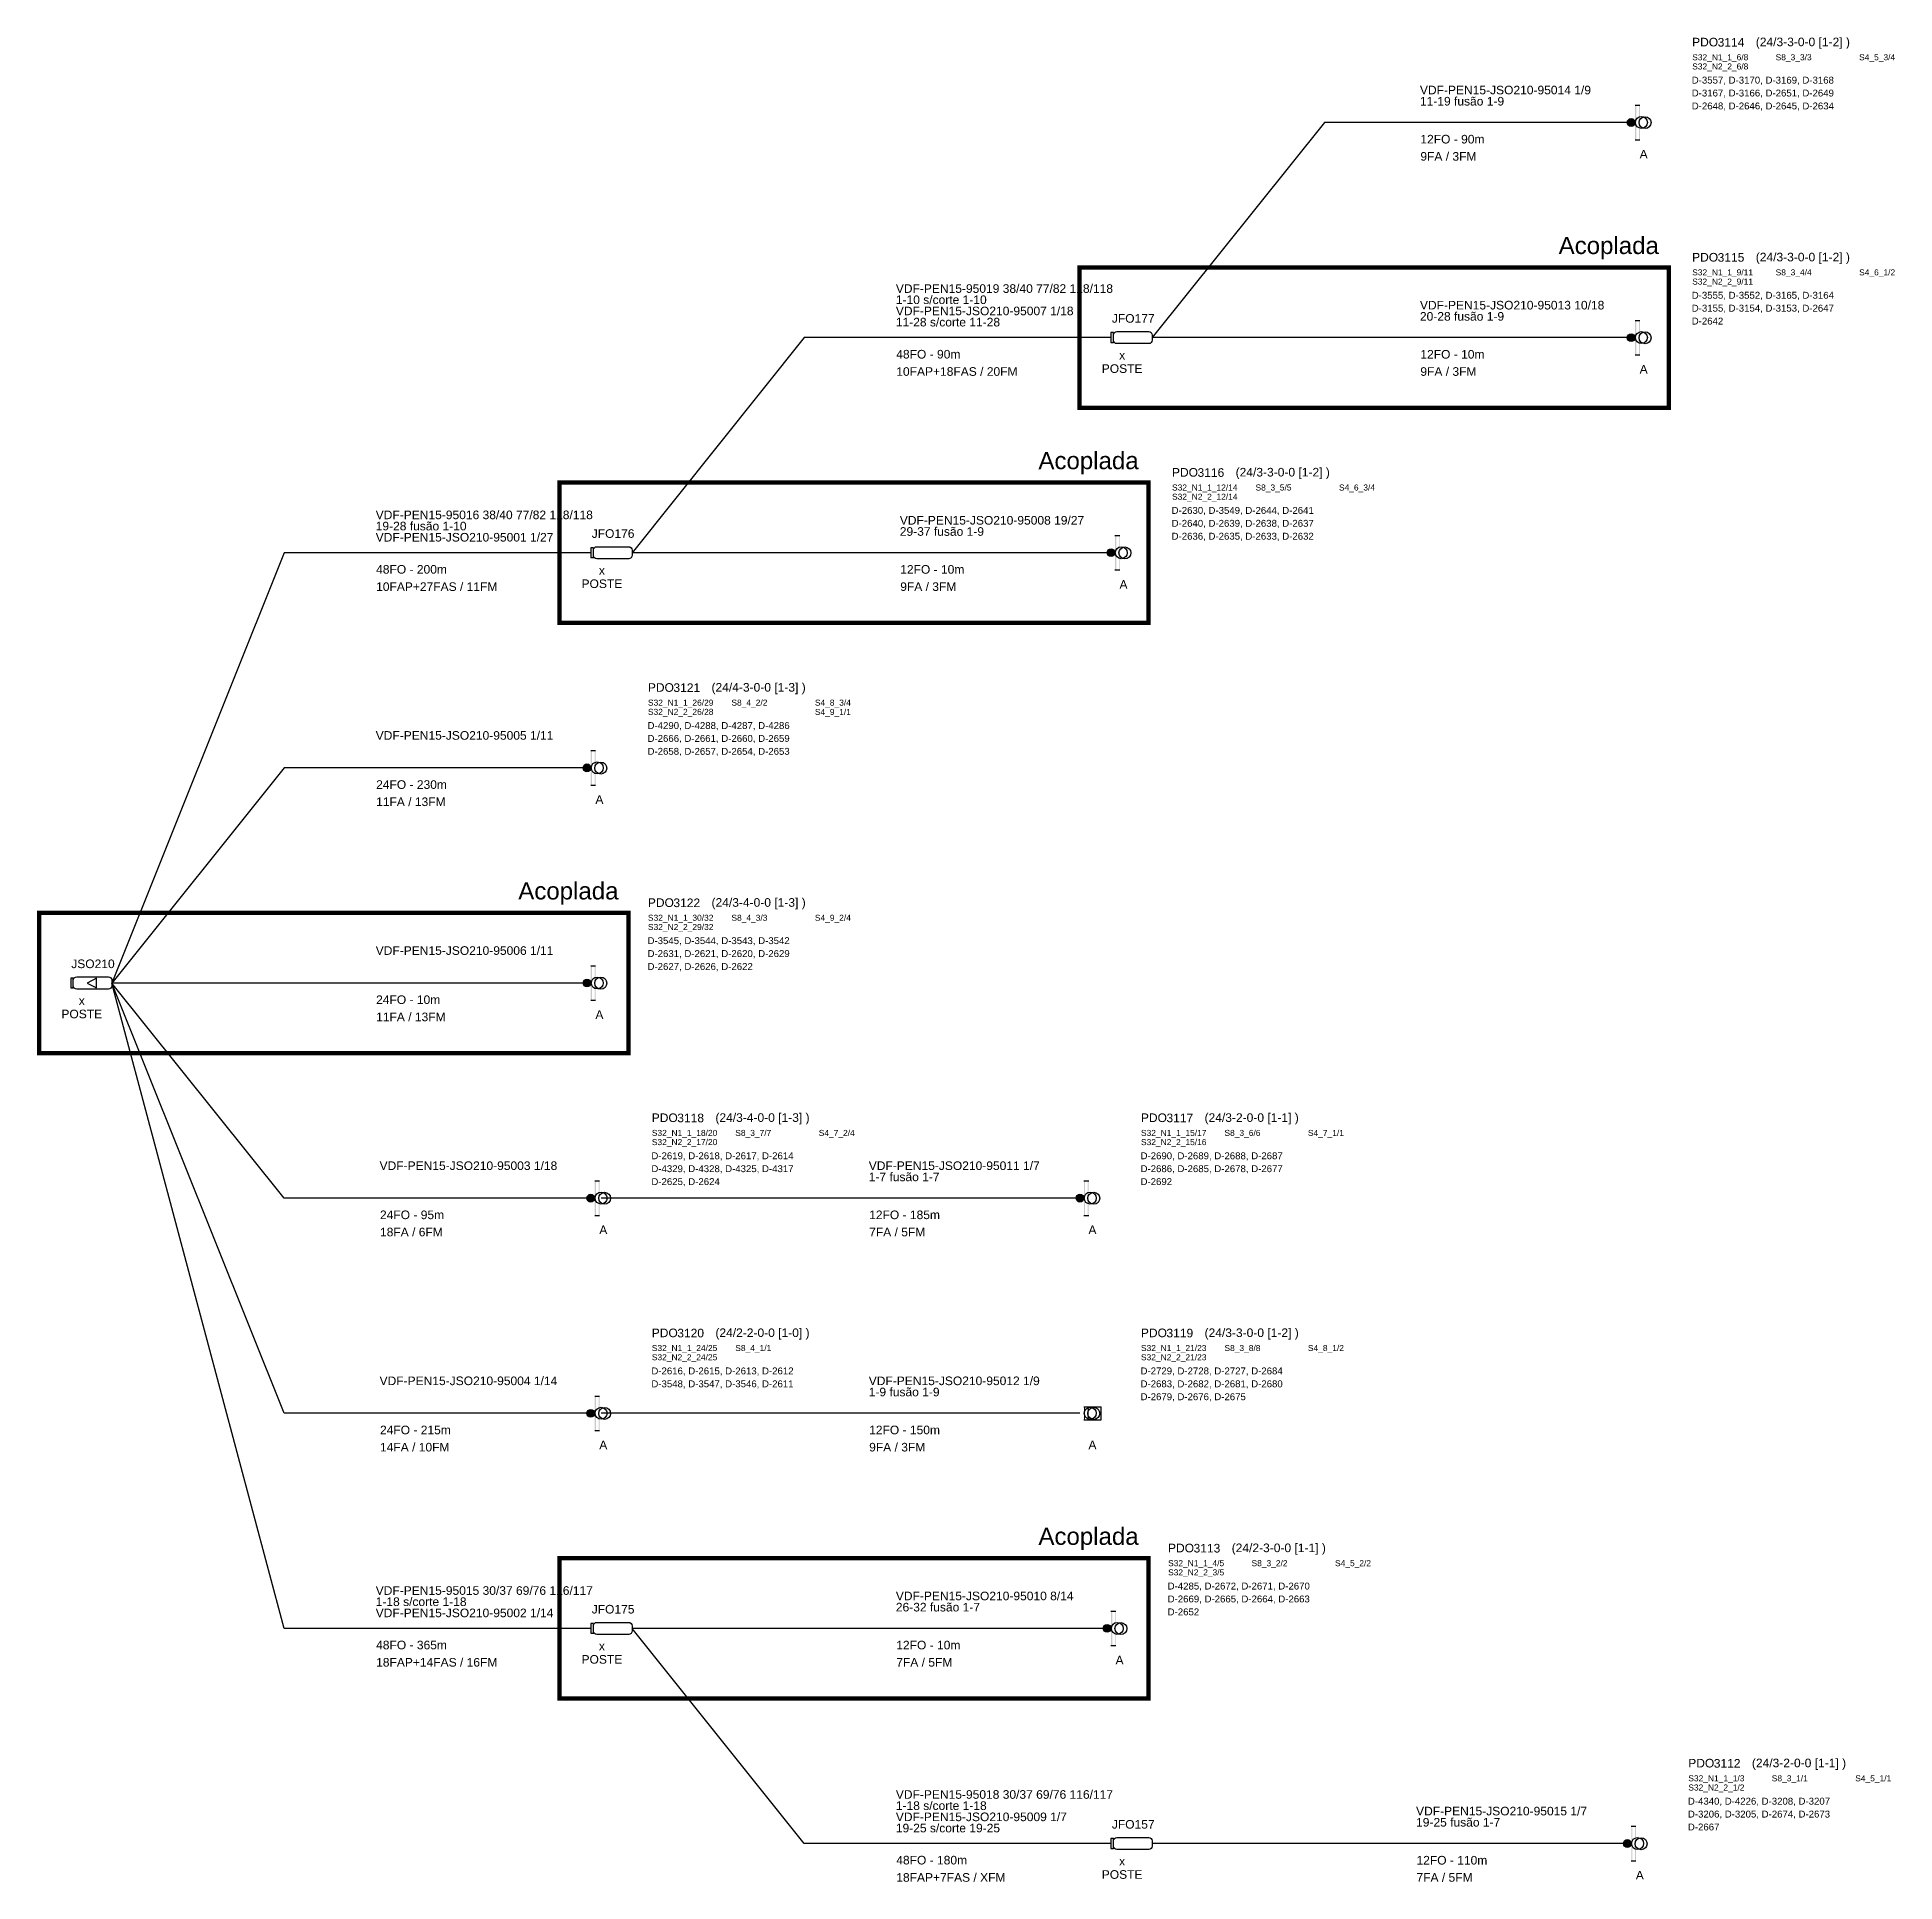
# Model space of a CAD drawing. Header units: millimetres. Extents: x 82 to 298, y 1360 to 1575.
import ezdxf
from ezdxf.enums import TextEntityAlignment as Align

# ---------------------------------------------------------------- set-up
doc = ezdxf.new("R2010")
doc.units = ezdxf.units.MM
doc.layers.get('0').update_dxf_attribs({"lineweight": 5})
for name, color, linetype in [('ACOP', 3, 'Continuous'), ('SINOP_AÉREO', 1, 'AEREO2'), ('SINOP_JSFO', 1, 'Continuous'), ('SINOP_PDO', 1, 'Continuous')]:
    doc.layers.add(name, color=color, linetype=linetype)
doc.styles.get("Standard").update_dxf_attribs({"font": 'arial.ttf'})
doc.styles.add('VDF', font='arial.ttf', dxfattribs={"height": 0.25})
doc.linetypes.add('AEREO2', pattern='A,1,-1,[6,LinesVod.shx,S=0,R=0,X=0,Y=0],-1,1', length=4)

msp = doc.modelspace()

# ---------------------------------------------------------------- texts
at = {"layer": 'ACOP', "color": 3, "char_height": 2, "attachment_point": 1}
for insert in [(258.82, 1551.39), (258.82, 1551.39), (198.36, 1526.39), (198.36, 1526.39), (137.91, 1476.39), (137.91, 1476.39), (198.36, 1401.39), (198.36, 1401.39)]:
    msp.add_mtext_dynamic_manual_height_columns('Acoplada', width=12.6704, gutter_width=12.5, heights=[0], dxfattribs=dict(at, insert=insert))

# ---------------------------------------------------------------- blocks, each defined once
blk = doc.blocks.new('*U56')
for points in [[(-4.5, 0.58), (-4.8, 0.58), (-4.8, -0.57), (-4.5, -0.57)], [(-1.8, 0.55), (-2.9, 0), (-1.8, -0.55)]]:
    blk.add_lwpolyline(points, close=True)
blk.add_lwpolyline([(-0.4, -0.7), (-4.1, -0.7, -0.414214), (-4.5, -0.3), (-4.5, 0.3, -0.414214), (-4.1, 0.7), (-0.4, 0.7, -0.414214), (0, 0.3), (0, -0.3, -0.414214)], format="xyb", close=True)
at = {"style": 'VDF'}
for tag, p in [('CABO_001', (-29.8, 2.6)), ('CABO_002', (-29.8, 1.3)), ('CABO_003', (-29.8, 0)), ('CABO_004', (-29.8, -1.3)), ('CABO_005', (-29.8, -2.6)), ('CABO_CAP_COP', (-29.75, -2.44)), ('FA_FM', (-29.75, -4.44))]:
    blk.add_attdef(tag, p, '', height=1, dxfattribs=at)
for tag, p in [('JSO#', (-2.21, 1.73)), ('M', (-3.51, -2.55)), ('CVP', (-3.51, -4.1))]:
    blk.add_attdef(tag, text='', height=1, dxfattribs=at).set_placement(p, align=Align.CENTER)
blk = doc.blocks.new('*U61')
blk.add_lwpolyline([(-4.5, 0.58), (-4.8, 0.58), (-4.8, -0.57), (-4.5, -0.57)], close=True)
blk.add_lwpolyline([(-0.4, -0.7), (-4.1, -0.7, -0.414214), (-4.5, -0.3), (-4.5, 0.3, -0.414214), (-4.1, 0.7), (-0.4, 0.7, -0.414214), (0, 0.3), (0, -0.3, -0.414214)], format="xyb", close=True)
at = {"style": 'VDF'}
for tag, p in [('CABO_001', (-29.8, 3.9)), ('CABO_002', (-29.8, 2.6)), ('CABO_003', (-29.8, 1.3)), ('CABO_004', (-29.8, 0)), ('CABO_005', (-29.8, -1.3)), ('CABO_CAP_COP', (-29.75, -2.44)), ('FA_FM', (-29.75, -4.44))]:
    blk.add_attdef(tag, p, '', height=1, dxfattribs=at)
for tag, p in [('JFO#', (-2.25, 1.73)), ('M', (-3.51, -2.55)), ('CVP', (-3.51, -4.1))]:
    blk.add_attdef(tag, text='', height=1, dxfattribs=at).set_placement(p, align=Align.CENTER)
blk = doc.blocks.new('*U55')
blk.add_hatch(color=256).paths.add_polyline_path([(0, 0, 1), (-0.91, 0, 1)])
for p, q in [((0, 2), (0.56, 2)), ((0, -2), (0.56, -2))]:
    blk.add_line(p, q)
blk.add_circle((-0.45, 0), 0.453)
for centre in [(0.74, 0), (1.16, -0.02)]:
    blk.add_ellipse(centre, major_axis=(0, -0.695), ratio=0.99861)
for points in [[(0, 2), (0.15, 2), (0, -2), (0.15, -2)], [(0.46, -2), (0.56, -2), (0.46, 2), (0.56, 2)]]:
    blk.add_solid(points)
at = {"insert": (6.63, 9.84), "char_height": 1, "attachment_point": 1, "style": 'VDF'}
blk.add_mtext_dynamic_manual_height_columns('PDO', width=5.1324, gutter_width=12.5, heights=[0], dxfattribs=at)
at = {"style": 'VDF'}
for tag, p, height in [('JFO_PDO', (9.6, 8.82), 1), ('(CAP/N1-N2-N3-N4)', (14.03, 8.86), 1), ('PP_R', (6.59, 7.32), 0.8), ('SPLITTERS_001', (6.64, 7.23), 0.7), ('SPLITTERS_004', (6.64, 6.16), 0.7), ('FLB', (11.42, 7.32), 0.8), ('SPLITTERS_002', (16.34, 7.23), 0.7), ('SPLITTERS_005', (16.34, 6.16), 0.7), ('SPLITTERS_003', (26.04, 7.23), 0.7), ('SPLITTERS_006', (26.04, 6.15), 0.7), ('SPLITTERS_007', (6.64, 5.09), 0.7), ('SPLITTERS_008', (16.33, 5.1), 0.7), ('SPLITTERS_009', (26.03, 5.1), 0.7), ('CABO_001', (-25, 3.27), 1), ('CABO_002', (-25, 1.97), 1), ('CABO_003', (-25, 0.67), 1), ('CABO_004', (-25, -0.63), 1), ('CABO_005', (-25, -1.93), 1), ('CABO_CAP_COP', (-24.95, -2.44), 1), ('FA_FM', (-24.95, -4.44), 1)]:
    blk.add_attdef(tag, p, '', height=height, dxfattribs=at)
at = {"color": 5, "style": 'VDF'}
for tag, p in [('EDIFICIOS_001', (6.59, 4.52)), ('EDIFICIOS_002', (6.59, 3.02)), ('EDIFICIOS_003', (6.59, 1.52)), ('EDIFICIOS_004', (6.59, 0.02)), ('EDIFICIOS_005', (6.59, -1.46)), ('EDIFICIOS_006', (6.59, -2.92))]:
    blk.add_attdef(tag, p, '', height=0.8, dxfattribs=at)
at = {"style": 'VDF'}
blk.add_attdef('MODELO', text='', height=1, dxfattribs=at).set_placement((1, -4.18), align=Align.CENTER)
blk = doc.blocks.new('*U59')
blk.add_hatch(color=256).paths.add_polyline_path([(0, 0, 1), (-0.91, 0, 1)])
for p, q in [((0, 2), (0.56, 2)), ((0, -2), (0.56, -2))]:
    blk.add_line(p, q)
blk.add_circle((-0.45, 0), 0.453)
for centre in [(0.74, 0), (1.16, -0.02)]:
    blk.add_ellipse(centre, major_axis=(0, -0.695), ratio=0.99861)
for points in [[(0, 2), (0.15, 2), (0, -2), (0.15, -2)], [(0.46, -2), (0.56, -2), (0.46, 2), (0.56, 2)]]:
    blk.add_solid(points)
at = {"insert": (6.63, 9.84), "char_height": 1, "attachment_point": 1, "style": 'VDF'}
blk.add_mtext_dynamic_manual_height_columns('PDO', width=5.1324, gutter_width=12.5, heights=[0], dxfattribs=at)
at = {"style": 'VDF'}
for tag, p, height in [('JFO_PDO', (9.6, 8.82), 1), ('(CAP/N1-N2-N3-N4)', (14.03, 8.86), 1), ('PP_R', (6.59, 7.32), 0.8), ('SPLITTERS_001', (6.64, 7.23), 0.7), ('SPLITTERS_004', (6.64, 6.16), 0.7), ('FLB', (11.42, 7.32), 0.8), ('SPLITTERS_002', (16.34, 7.23), 0.7), ('SPLITTERS_005', (16.34, 6.16), 0.7), ('SPLITTERS_003', (26.04, 7.23), 0.7), ('SPLITTERS_006', (26.04, 6.15), 0.7), ('SPLITTERS_007', (6.64, 5.09), 0.7), ('SPLITTERS_008', (16.33, 5.1), 0.7), ('SPLITTERS_009', (26.03, 5.1), 0.7), ('CABO_001', (-25, 3.27), 1), ('CABO_002', (-25, 1.97), 1), ('CABO_003', (-25, 0.67), 1), ('CABO_004', (-25, -0.63), 1), ('CABO_005', (-25, -1.93), 1), ('CABO_CAP_COP', (-24.95, -2.44), 1), ('FA_FM', (-24.95, -4.44), 1)]:
    blk.add_attdef(tag, p, '', height=height, dxfattribs=at)
at = {"color": 5, "style": 'VDF'}
for tag, p in [('EDIFICIOS_001', (6.59, 4.52)), ('EDIFICIOS_002', (6.59, 3.02)), ('EDIFICIOS_003', (6.59, 1.52)), ('EDIFICIOS_004', (6.59, 0.02)), ('EDIFICIOS_005', (6.59, -1.46)), ('EDIFICIOS_006', (6.59, -2.92))]:
    blk.add_attdef(tag, p, '', height=0.8, dxfattribs=at)
at = {"style": 'VDF'}
blk.add_attdef('MODELO', text='', height=1, dxfattribs=at).set_placement((1, -4.18), align=Align.CENTER)
blk = doc.blocks.new('*U60')
blk.add_hatch(color=256).paths.add_polyline_path([(0, 0, 1), (-0.91, 0, 1)])
for p, q in [((0, 2), (0.56, 2)), ((0, -2), (0.56, -2))]:
    blk.add_line(p, q)
blk.add_circle((-0.45, 0), 0.453)
for centre in [(0.74, 0), (1.16, -0.02)]:
    blk.add_ellipse(centre, major_axis=(0, -0.695), ratio=0.99861)
for points in [[(0, 2), (0.15, 2), (0, -2), (0.15, -2)], [(0.46, -2), (0.56, -2), (0.46, 2), (0.56, 2)]]:
    blk.add_solid(points)
at = {"insert": (6.63, 9.84), "char_height": 1, "attachment_point": 1, "style": 'VDF'}
blk.add_mtext_dynamic_manual_height_columns('PDO', width=5.1324, gutter_width=12.5, heights=[0], dxfattribs=at)
at = {"style": 'VDF'}
for tag, p, height in [('JFO_PDO', (9.6, 8.82), 1), ('(CAP/N1-N2-N3-N4)', (14.03, 8.86), 1), ('PP_R', (6.59, 7.32), 0.8), ('SPLITTERS_001', (6.64, 7.23), 0.7), ('SPLITTERS_004', (6.64, 6.16), 0.7), ('FLB', (11.42, 7.32), 0.8), ('SPLITTERS_002', (16.34, 7.23), 0.7), ('SPLITTERS_005', (16.34, 6.16), 0.7), ('SPLITTERS_003', (26.04, 7.23), 0.7), ('SPLITTERS_006', (26.04, 6.15), 0.7), ('SPLITTERS_007', (6.64, 5.09), 0.7), ('SPLITTERS_008', (16.33, 5.1), 0.7), ('SPLITTERS_009', (26.03, 5.1), 0.7), ('CABO_001', (-25, 3.27), 1), ('CABO_002', (-25, 1.97), 1), ('CABO_003', (-25, 0.67), 1), ('CABO_004', (-25, -0.63), 1), ('CABO_005', (-25, -1.93), 1), ('CABO_CAP_COP', (-24.95, -2.44), 1), ('FA_FM', (-24.95, -4.44), 1)]:
    blk.add_attdef(tag, p, '', height=height, dxfattribs=at)
at = {"color": 5, "style": 'VDF'}
for tag, p in [('EDIFICIOS_001', (6.59, 4.52)), ('EDIFICIOS_002', (6.59, 3.02)), ('EDIFICIOS_003', (6.59, 1.52)), ('EDIFICIOS_004', (6.59, 0.02)), ('EDIFICIOS_005', (6.59, -1.46)), ('EDIFICIOS_006', (6.59, -2.92))]:
    blk.add_attdef(tag, p, '', height=0.8, dxfattribs=at)
at = {"style": 'VDF'}
blk.add_attdef('MODELO', text='', height=1, dxfattribs=at).set_placement((1, -4.18), align=Align.CENTER)
blk = doc.blocks.new('*U57')
blk.add_hatch(color=256).paths.add_polyline_path([(0, 0, 1), (-0.91, 0, 1)])
for p, q in [((0, 2), (0.56, 2)), ((0, -2), (0.56, -2))]:
    blk.add_line(p, q)
blk.add_circle((-0.45, 0), 0.453)
for centre in [(0.74, 0), (1.16, -0.02)]:
    blk.add_ellipse(centre, major_axis=(0, -0.695), ratio=0.99861)
for points in [[(0, 2), (0.15, 2), (0, -2), (0.15, -2)], [(0.46, -2), (0.56, -2), (0.46, 2), (0.56, 2)]]:
    blk.add_solid(points)
at = {"insert": (6.63, 9.84), "char_height": 1, "attachment_point": 1, "style": 'VDF'}
blk.add_mtext_dynamic_manual_height_columns('PDO', width=5.1324, gutter_width=12.5, heights=[0], dxfattribs=at)
at = {"style": 'VDF'}
for tag, p, height in [('JFO_PDO', (9.6, 8.82), 1), ('(CAP/N1-N2-N3-N4)', (14.03, 8.86), 1), ('PP_R', (6.59, 7.32), 0.8), ('SPLITTERS_001', (6.64, 7.23), 0.7), ('SPLITTERS_004', (6.64, 6.16), 0.7), ('FLB', (11.42, 7.32), 0.8), ('SPLITTERS_002', (16.34, 7.23), 0.7), ('SPLITTERS_005', (16.34, 6.16), 0.7), ('SPLITTERS_003', (26.04, 7.23), 0.7), ('SPLITTERS_006', (26.04, 6.15), 0.7), ('SPLITTERS_007', (6.64, 5.09), 0.7), ('SPLITTERS_008', (16.33, 5.1), 0.7), ('SPLITTERS_009', (26.03, 5.1), 0.7), ('CABO_001', (-25, 3.27), 1), ('CABO_002', (-25, 1.97), 1), ('CABO_003', (-25, 0.67), 1), ('CABO_004', (-25, -0.63), 1), ('CABO_005', (-25, -1.93), 1), ('CABO_CAP_COP', (-24.95, -2.44), 1), ('FA_FM', (-24.95, -4.44), 1)]:
    blk.add_attdef(tag, p, '', height=height, dxfattribs=at)
at = {"color": 5, "style": 'VDF'}
for tag, p in [('EDIFICIOS_001', (6.59, 4.52)), ('EDIFICIOS_002', (6.59, 3.02)), ('EDIFICIOS_003', (6.59, 1.52)), ('EDIFICIOS_004', (6.59, 0.02)), ('EDIFICIOS_005', (6.59, -1.46)), ('EDIFICIOS_006', (6.59, -2.92))]:
    blk.add_attdef(tag, p, '', height=0.8, dxfattribs=at)
at = {"style": 'VDF'}
blk.add_attdef('MODELO', text='', height=1, dxfattribs=at).set_placement((1, -4.18), align=Align.CENTER)
blk = doc.blocks.new('*U58')
blk.add_hatch(color=256).paths.add_polyline_path([(0, 0, 1), (-0.91, 0, 1)])
for p, q in [((0, 2), (0.56, 2)), ((0, -2), (0.56, -2))]:
    blk.add_line(p, q)
blk.add_circle((-0.45, 0), 0.453)
for centre in [(0.74, 0), (1.16, -0.02)]:
    blk.add_ellipse(centre, major_axis=(0, -0.695), ratio=0.99861)
for points in [[(0, 2), (0.15, 2), (0, -2), (0.15, -2)], [(0.46, -2), (0.56, -2), (0.46, 2), (0.56, 2)]]:
    blk.add_solid(points)
at = {"insert": (6.63, 9.84), "char_height": 1, "attachment_point": 1, "style": 'VDF'}
blk.add_mtext_dynamic_manual_height_columns('PDO', width=5.1324, gutter_width=12.5, heights=[0], dxfattribs=at)
at = {"style": 'VDF'}
for tag, p, height in [('JFO_PDO', (9.6, 8.82), 1), ('(CAP/N1-N2-N3-N4)', (14.03, 8.86), 1), ('PP_R', (6.59, 7.32), 0.8), ('SPLITTERS_001', (6.64, 7.23), 0.7), ('SPLITTERS_004', (6.64, 6.16), 0.7), ('FLB', (11.42, 7.32), 0.8), ('SPLITTERS_002', (16.34, 7.23), 0.7), ('SPLITTERS_005', (16.34, 6.16), 0.7), ('SPLITTERS_003', (26.04, 7.23), 0.7), ('SPLITTERS_006', (26.04, 6.15), 0.7), ('SPLITTERS_007', (6.64, 5.09), 0.7), ('SPLITTERS_008', (16.33, 5.1), 0.7), ('SPLITTERS_009', (26.03, 5.1), 0.7), ('CABO_001', (-25, 3.27), 1), ('CABO_002', (-25, 1.97), 1), ('CABO_003', (-25, 0.67), 1), ('CABO_004', (-25, -0.63), 1), ('CABO_005', (-25, -1.93), 1), ('CABO_CAP_COP', (-24.95, -2.44), 1), ('FA_FM', (-24.95, -4.44), 1)]:
    blk.add_attdef(tag, p, '', height=height, dxfattribs=at)
at = {"color": 5, "style": 'VDF'}
for tag, p in [('EDIFICIOS_001', (6.59, 4.52)), ('EDIFICIOS_002', (6.59, 3.02)), ('EDIFICIOS_003', (6.59, 1.52)), ('EDIFICIOS_004', (6.59, 0.02)), ('EDIFICIOS_005', (6.59, -1.46)), ('EDIFICIOS_006', (6.59, -2.92))]:
    blk.add_attdef(tag, p, '', height=0.8, dxfattribs=at)
at = {"style": 'VDF'}
blk.add_attdef('MODELO', text='', height=1, dxfattribs=at).set_placement((1, -4.18), align=Align.CENTER)
blk = doc.blocks.new('*U49')
for p, q in [((0, 0.74), (2, 0.74)), ((2, -0.75), (2, 0.74)), ((0, -0.75), (2, -0.75))]:
    blk.add_line(p, q)
for centre in [(0.74, 0), (1.16, -0.02)]:
    blk.add_ellipse(centre, major_axis=(0, -0.695), ratio=0.99861)
for points in [[(0, 0.74), (0.15, 0.74), (0, -0.75), (0.15, -0.75)], [(0.46, -0.75), (0.56, -0.75), (0.46, 0.74), (0.56, 0.74)]]:
    blk.add_solid(points)
at = {"insert": (6.63, 9.84), "char_height": 1, "attachment_point": 1, "style": 'VDF'}
blk.add_mtext_dynamic_manual_height_columns('PDO', width=5.1324, gutter_width=12.5, heights=[0], dxfattribs=at)
at = {"style": 'VDF'}
for tag, p, height in [('JFO_PDO', (9.6, 8.82), 1), ('(CAP/N1-N2-N3-N4)', (14.03, 8.86), 1), ('PP_R', (6.59, 7.32), 0.8), ('SPLITTERS_001', (6.64, 7.23), 0.7), ('SPLITTERS_004', (6.64, 6.16), 0.7), ('FLB', (11.42, 7.32), 0.8), ('SPLITTERS_002', (16.34, 7.23), 0.7), ('SPLITTERS_005', (16.34, 6.16), 0.7), ('SPLITTERS_003', (26.04, 7.23), 0.7), ('SPLITTERS_006', (26.04, 6.15), 0.7), ('SPLITTERS_007', (6.64, 5.09), 0.7), ('SPLITTERS_008', (16.33, 5.1), 0.7), ('SPLITTERS_009', (26.03, 5.1), 0.7), ('CABO_001', (-25, 3.27), 1), ('CABO_002', (-25, 1.97), 1), ('CABO_003', (-25, 0.67), 1), ('CABO_004', (-25, -0.63), 1), ('CABO_005', (-25, -1.93), 1), ('CABO_CAP_COP', (-24.95, -2.44), 1), ('FA_FM', (-24.95, -4.44), 1)]:
    blk.add_attdef(tag, p, '', height=height, dxfattribs=at)
at = {"color": 5, "style": 'VDF'}
for tag, p in [('EDIFICIOS_001', (6.59, 4.52)), ('EDIFICIOS_002', (6.59, 3.02)), ('EDIFICIOS_003', (6.59, 1.52)), ('EDIFICIOS_004', (6.59, 0.02)), ('EDIFICIOS_005', (6.59, -1.46)), ('EDIFICIOS_006', (6.59, -2.92))]:
    blk.add_attdef(tag, p, '', height=0.8, dxfattribs=at)
at = {"style": 'VDF'}
blk.add_attdef('MODELO', text='', height=1, dxfattribs=at).set_placement((1, -4.18), align=Align.CENTER)
blk = doc.blocks.new('*U50')
blk.add_hatch(color=256).paths.add_polyline_path([(0, 0, 1), (-0.91, 0, 1)])
for p, q in [((0, 2), (0.56, 2)), ((0, -2), (0.56, -2))]:
    blk.add_line(p, q)
blk.add_circle((-0.45, 0), 0.453)
for centre in [(0.74, 0), (1.16, -0.02)]:
    blk.add_ellipse(centre, major_axis=(0, -0.695), ratio=0.99861)
for points in [[(0, 2), (0.15, 2), (0, -2), (0.15, -2)], [(0.46, -2), (0.56, -2), (0.46, 2), (0.56, 2)]]:
    blk.add_solid(points)
at = {"insert": (6.63, 9.84), "char_height": 1, "attachment_point": 1, "style": 'VDF'}
blk.add_mtext_dynamic_manual_height_columns('PDO', width=5.1324, gutter_width=12.5, heights=[0], dxfattribs=at)
at = {"style": 'VDF'}
for tag, p, height in [('JFO_PDO', (9.6, 8.82), 1), ('(CAP/N1-N2-N3-N4)', (14.03, 8.86), 1), ('PP_R', (6.59, 7.32), 0.8), ('SPLITTERS_001', (6.64, 7.23), 0.7), ('SPLITTERS_004', (6.64, 6.16), 0.7), ('FLB', (11.42, 7.32), 0.8), ('SPLITTERS_002', (16.34, 7.23), 0.7), ('SPLITTERS_005', (16.34, 6.16), 0.7), ('SPLITTERS_003', (26.04, 7.23), 0.7), ('SPLITTERS_006', (26.04, 6.15), 0.7), ('SPLITTERS_007', (6.64, 5.09), 0.7), ('SPLITTERS_008', (16.33, 5.1), 0.7), ('SPLITTERS_009', (26.03, 5.1), 0.7), ('CABO_001', (-25, 3.27), 1), ('CABO_002', (-25, 1.97), 1), ('CABO_003', (-25, 0.67), 1), ('CABO_004', (-25, -0.63), 1), ('CABO_005', (-25, -1.93), 1), ('CABO_CAP_COP', (-24.95, -2.44), 1), ('FA_FM', (-24.95, -4.44), 1)]:
    blk.add_attdef(tag, p, '', height=height, dxfattribs=at)
at = {"color": 5, "style": 'VDF'}
for tag, p in [('EDIFICIOS_001', (6.59, 4.52)), ('EDIFICIOS_002', (6.59, 3.02)), ('EDIFICIOS_003', (6.59, 1.52)), ('EDIFICIOS_004', (6.59, 0.02)), ('EDIFICIOS_005', (6.59, -1.46)), ('EDIFICIOS_006', (6.59, -2.92))]:
    blk.add_attdef(tag, p, '', height=0.8, dxfattribs=at)
at = {"style": 'VDF'}
blk.add_attdef('MODELO', text='', height=1, dxfattribs=at).set_placement((1, -4.18), align=Align.CENTER)
blk = doc.blocks.new('*U54')
blk.add_lwpolyline([(-4.5, 0.58), (-4.8, 0.58), (-4.8, -0.57), (-4.5, -0.57)], close=True)
blk.add_lwpolyline([(-0.4, -0.7), (-4.1, -0.7, -0.414214), (-4.5, -0.3), (-4.5, 0.3, -0.414214), (-4.1, 0.7), (-0.4, 0.7, -0.414214), (0, 0.3), (0, -0.3, -0.414214)], format="xyb", close=True)
at = {"style": 'VDF'}
for tag, p in [('CABO_001', (-29.8, 5.2)), ('CABO_002', (-29.8, 3.9)), ('CABO_003', (-29.8, 2.6)), ('CABO_004', (-29.8, 1.3)), ('CABO_005', (-29.8, 0)), ('CABO_CAP_COP', (-29.75, -2.44)), ('FA_FM', (-29.75, -4.44))]:
    blk.add_attdef(tag, p, '', height=1, dxfattribs=at)
for tag, p in [('JFO#', (-2.25, 1.73)), ('M', (-3.51, -2.55)), ('CVP', (-3.51, -4.1))]:
    blk.add_attdef(tag, text='', height=1, dxfattribs=at).set_placement(p, align=Align.CENTER)
blk = doc.blocks.new('*U46')
blk.add_hatch(color=256).paths.add_polyline_path([(0, 0, 1), (-0.91, 0, 1)])
for p, q in [((0, 2), (0.56, 2)), ((0, -2), (0.56, -2))]:
    blk.add_line(p, q)
blk.add_circle((-0.45, 0), 0.453)
for centre in [(0.74, 0), (1.16, -0.02)]:
    blk.add_ellipse(centre, major_axis=(0, -0.695), ratio=0.99861)
for points in [[(0, 2), (0.15, 2), (0, -2), (0.15, -2)], [(0.46, -2), (0.56, -2), (0.46, 2), (0.56, 2)]]:
    blk.add_solid(points)
at = {"insert": (6.63, 9.84), "char_height": 1, "attachment_point": 1, "style": 'VDF'}
blk.add_mtext_dynamic_manual_height_columns('PDO', width=5.1324, gutter_width=12.5, heights=[0], dxfattribs=at)
at = {"style": 'VDF'}
for tag, p, height in [('JFO_PDO', (9.6, 8.82), 1), ('(CAP/N1-N2-N3-N4)', (14.03, 8.86), 1), ('PP_R', (6.59, 7.32), 0.8), ('SPLITTERS_001', (6.64, 7.23), 0.7), ('SPLITTERS_004', (6.64, 6.16), 0.7), ('FLB', (11.42, 7.32), 0.8), ('SPLITTERS_002', (16.34, 7.23), 0.7), ('SPLITTERS_005', (16.34, 6.16), 0.7), ('SPLITTERS_003', (26.04, 7.23), 0.7), ('SPLITTERS_006', (26.04, 6.15), 0.7), ('SPLITTERS_007', (6.64, 5.09), 0.7), ('SPLITTERS_008', (16.33, 5.1), 0.7), ('SPLITTERS_009', (26.03, 5.1), 0.7), ('CABO_001', (-25, 3.27), 1), ('CABO_002', (-25, 1.97), 1), ('CABO_003', (-25, 0.67), 1), ('CABO_004', (-25, -0.63), 1), ('CABO_005', (-25, -1.93), 1), ('CABO_CAP_COP', (-24.95, -2.44), 1), ('FA_FM', (-24.95, -4.44), 1)]:
    blk.add_attdef(tag, p, '', height=height, dxfattribs=at)
at = {"color": 5, "style": 'VDF'}
for tag, p in [('EDIFICIOS_001', (6.59, 4.52)), ('EDIFICIOS_002', (6.59, 3.02)), ('EDIFICIOS_003', (6.59, 1.52)), ('EDIFICIOS_004', (6.59, 0.02)), ('EDIFICIOS_005', (6.59, -1.46)), ('EDIFICIOS_006', (6.59, -2.92))]:
    blk.add_attdef(tag, p, '', height=0.8, dxfattribs=at)
at = {"style": 'VDF'}
blk.add_attdef('MODELO', text='', height=1, dxfattribs=at).set_placement((1, -4.18), align=Align.CENTER)
blk = doc.blocks.new('*U47')
blk.add_lwpolyline([(-4.5, 0.58), (-4.8, 0.58), (-4.8, -0.57), (-4.5, -0.57)], close=True)
blk.add_lwpolyline([(-0.4, -0.7), (-4.1, -0.7, -0.414214), (-4.5, -0.3), (-4.5, 0.3, -0.414214), (-4.1, 0.7), (-0.4, 0.7, -0.414214), (0, 0.3), (0, -0.3, -0.414214)], format="xyb", close=True)
at = {"style": 'VDF'}
for tag, p in [('CABO_001', (-29.8, 3.9)), ('CABO_002', (-29.8, 2.6)), ('CABO_003', (-29.8, 1.3)), ('CABO_004', (-29.8, 0)), ('CABO_005', (-29.8, -1.3)), ('CABO_CAP_COP', (-29.75, -2.44)), ('FA_FM', (-29.75, -4.44))]:
    blk.add_attdef(tag, p, '', height=1, dxfattribs=at)
for tag, p in [('JFO#', (-2.25, 1.73)), ('M', (-3.51, -2.55)), ('CVP', (-3.51, -4.1))]:
    blk.add_attdef(tag, text='', height=1, dxfattribs=at).set_placement(p, align=Align.CENTER)
blk = doc.blocks.new('*U48')
blk.add_hatch(color=256).paths.add_polyline_path([(0, 0, 1), (-0.91, 0, 1)])
for p, q in [((0, 2), (0.56, 2)), ((0, -2), (0.56, -2))]:
    blk.add_line(p, q)
blk.add_circle((-0.45, 0), 0.453)
for centre in [(0.74, 0), (1.16, -0.02)]:
    blk.add_ellipse(centre, major_axis=(0, -0.695), ratio=0.99861)
for points in [[(0, 2), (0.15, 2), (0, -2), (0.15, -2)], [(0.46, -2), (0.56, -2), (0.46, 2), (0.56, 2)]]:
    blk.add_solid(points)
at = {"insert": (6.63, 9.84), "char_height": 1, "attachment_point": 1, "style": 'VDF'}
blk.add_mtext_dynamic_manual_height_columns('PDO', width=5.1324, gutter_width=12.5, heights=[0], dxfattribs=at)
at = {"style": 'VDF'}
for tag, p, height in [('JFO_PDO', (9.6, 8.82), 1), ('(CAP/N1-N2-N3-N4)', (14.03, 8.86), 1), ('PP_R', (6.59, 7.32), 0.8), ('SPLITTERS_001', (6.64, 7.23), 0.7), ('SPLITTERS_004', (6.64, 6.16), 0.7), ('FLB', (11.42, 7.32), 0.8), ('SPLITTERS_002', (16.34, 7.23), 0.7), ('SPLITTERS_005', (16.34, 6.16), 0.7), ('SPLITTERS_003', (26.04, 7.23), 0.7), ('SPLITTERS_006', (26.04, 6.15), 0.7), ('SPLITTERS_007', (6.64, 5.09), 0.7), ('SPLITTERS_008', (16.33, 5.1), 0.7), ('SPLITTERS_009', (26.03, 5.1), 0.7), ('CABO_001', (-25, 3.27), 1), ('CABO_002', (-25, 1.97), 1), ('CABO_003', (-25, 0.67), 1), ('CABO_004', (-25, -0.63), 1), ('CABO_005', (-25, -1.93), 1), ('CABO_CAP_COP', (-24.95, -2.44), 1), ('FA_FM', (-24.95, -4.44), 1)]:
    blk.add_attdef(tag, p, '', height=height, dxfattribs=at)
at = {"color": 5, "style": 'VDF'}
for tag, p in [('EDIFICIOS_001', (6.59, 4.52)), ('EDIFICIOS_002', (6.59, 3.02)), ('EDIFICIOS_003', (6.59, 1.52)), ('EDIFICIOS_004', (6.59, 0.02)), ('EDIFICIOS_005', (6.59, -1.46)), ('EDIFICIOS_006', (6.59, -2.92))]:
    blk.add_attdef(tag, p, '', height=0.8, dxfattribs=at)
at = {"style": 'VDF'}
blk.add_attdef('MODELO', text='', height=1, dxfattribs=at).set_placement((1, -4.18), align=Align.CENTER)
blk = doc.blocks.new('*U52')
blk.add_lwpolyline([(-4.5, 0.58), (-4.8, 0.58), (-4.8, -0.57), (-4.5, -0.57)], close=True)
blk.add_lwpolyline([(-0.4, -0.7), (-4.1, -0.7, -0.414214), (-4.5, -0.3), (-4.5, 0.3, -0.414214), (-4.1, 0.7), (-0.4, 0.7, -0.414214), (0, 0.3), (0, -0.3, -0.414214)], format="xyb", close=True)
at = {"style": 'VDF'}
for tag, p in [('CABO_001', (-29.8, 5.2)), ('CABO_002', (-29.8, 3.9)), ('CABO_003', (-29.8, 2.6)), ('CABO_004', (-29.8, 1.3)), ('CABO_005', (-29.8, 0)), ('CABO_CAP_COP', (-29.75, -2.44)), ('FA_FM', (-29.75, -4.44))]:
    blk.add_attdef(tag, p, '', height=1, dxfattribs=at)
for tag, p in [('JFO#', (-2.25, 1.73)), ('M', (-3.51, -2.55)), ('CVP', (-3.51, -4.1))]:
    blk.add_attdef(tag, text='', height=1, dxfattribs=at).set_placement(p, align=Align.CENTER)
blk = doc.blocks.new('*U53')
blk.add_hatch(color=256).paths.add_polyline_path([(0, 0, 1), (-0.91, 0, 1)])
for p, q in [((0, 2), (0.56, 2)), ((0, -2), (0.56, -2))]:
    blk.add_line(p, q)
blk.add_circle((-0.45, 0), 0.453)
for centre in [(0.74, 0), (1.16, -0.02)]:
    blk.add_ellipse(centre, major_axis=(0, -0.695), ratio=0.99861)
for points in [[(0, 2), (0.15, 2), (0, -2), (0.15, -2)], [(0.46, -2), (0.56, -2), (0.46, 2), (0.56, 2)]]:
    blk.add_solid(points)
at = {"insert": (6.63, 9.84), "char_height": 1, "attachment_point": 1, "style": 'VDF'}
blk.add_mtext_dynamic_manual_height_columns('PDO', width=5.1324, gutter_width=12.5, heights=[0], dxfattribs=at)
at = {"style": 'VDF'}
for tag, p, height in [('JFO_PDO', (9.6, 8.82), 1), ('(CAP/N1-N2-N3-N4)', (14.03, 8.86), 1), ('PP_R', (6.59, 7.32), 0.8), ('SPLITTERS_001', (6.64, 7.23), 0.7), ('SPLITTERS_004', (6.64, 6.16), 0.7), ('FLB', (11.42, 7.32), 0.8), ('SPLITTERS_002', (16.34, 7.23), 0.7), ('SPLITTERS_005', (16.34, 6.16), 0.7), ('SPLITTERS_003', (26.04, 7.23), 0.7), ('SPLITTERS_006', (26.04, 6.15), 0.7), ('SPLITTERS_007', (6.64, 5.09), 0.7), ('SPLITTERS_008', (16.33, 5.1), 0.7), ('SPLITTERS_009', (26.03, 5.1), 0.7), ('CABO_001', (-25, 3.27), 1), ('CABO_002', (-25, 1.97), 1), ('CABO_003', (-25, 0.67), 1), ('CABO_004', (-25, -0.63), 1), ('CABO_005', (-25, -1.93), 1), ('CABO_CAP_COP', (-24.95, -2.44), 1), ('FA_FM', (-24.95, -4.44), 1)]:
    blk.add_attdef(tag, p, '', height=height, dxfattribs=at)
at = {"color": 5, "style": 'VDF'}
for tag, p in [('EDIFICIOS_001', (6.59, 4.52)), ('EDIFICIOS_002', (6.59, 3.02)), ('EDIFICIOS_003', (6.59, 1.52)), ('EDIFICIOS_004', (6.59, 0.02)), ('EDIFICIOS_005', (6.59, -1.46)), ('EDIFICIOS_006', (6.59, -2.92))]:
    blk.add_attdef(tag, p, '', height=0.8, dxfattribs=at)
at = {"style": 'VDF'}
blk.add_attdef('MODELO', text='', height=1, dxfattribs=at).set_placement((1, -4.18), align=Align.CENTER)
blk = doc.blocks.new('*U51')
blk.add_hatch(color=256).paths.add_polyline_path([(0, 0, 1), (-0.91, 0, 1)])
for p, q in [((0, 2), (0.56, 2)), ((0, -2), (0.56, -2))]:
    blk.add_line(p, q)
blk.add_circle((-0.45, 0), 0.453)
for centre in [(0.74, 0), (1.16, -0.02)]:
    blk.add_ellipse(centre, major_axis=(0, -0.695), ratio=0.99861)
for points in [[(0, 2), (0.15, 2), (0, -2), (0.15, -2)], [(0.46, -2), (0.56, -2), (0.46, 2), (0.56, 2)]]:
    blk.add_solid(points)
at = {"insert": (6.63, 9.84), "char_height": 1, "attachment_point": 1, "style": 'VDF'}
blk.add_mtext_dynamic_manual_height_columns('PDO', width=5.1324, gutter_width=12.5, heights=[0], dxfattribs=at)
at = {"style": 'VDF'}
for tag, p, height in [('JFO_PDO', (9.6, 8.82), 1), ('(CAP/N1-N2-N3-N4)', (14.03, 8.86), 1), ('PP_R', (6.59, 7.32), 0.8), ('SPLITTERS_001', (6.64, 7.23), 0.7), ('SPLITTERS_004', (6.64, 6.16), 0.7), ('FLB', (11.42, 7.32), 0.8), ('SPLITTERS_002', (16.34, 7.23), 0.7), ('SPLITTERS_005', (16.34, 6.16), 0.7), ('SPLITTERS_003', (26.04, 7.23), 0.7), ('SPLITTERS_006', (26.04, 6.15), 0.7), ('SPLITTERS_007', (6.64, 5.09), 0.7), ('SPLITTERS_008', (16.33, 5.1), 0.7), ('SPLITTERS_009', (26.03, 5.1), 0.7), ('CABO_001', (-25, 3.27), 1), ('CABO_002', (-25, 1.97), 1), ('CABO_003', (-25, 0.67), 1), ('CABO_004', (-25, -0.63), 1), ('CABO_005', (-25, -1.93), 1), ('CABO_CAP_COP', (-24.95, -2.44), 1), ('FA_FM', (-24.95, -4.44), 1)]:
    blk.add_attdef(tag, p, '', height=height, dxfattribs=at)
at = {"color": 5, "style": 'VDF'}
for tag, p in [('EDIFICIOS_001', (6.59, 4.52)), ('EDIFICIOS_002', (6.59, 3.02)), ('EDIFICIOS_003', (6.59, 1.52)), ('EDIFICIOS_004', (6.59, 0.02)), ('EDIFICIOS_005', (6.59, -1.46)), ('EDIFICIOS_006', (6.59, -2.92))]:
    blk.add_attdef(tag, p, '', height=0.8, dxfattribs=at)
at = {"style": 'VDF'}
blk.add_attdef('MODELO', text='', height=1, dxfattribs=at).set_placement((1, -4.18), align=Align.CENTER)

# ---------------------------------------------------------------- linework, layer by layer
at = {"layer": 'ACOP', "color": 3, "const_width": 0.5}
for points in [[(271.62, 1531.52), (203.15, 1531.52), (203.15, 1547.84), (271.62, 1547.84)], [(271.62, 1531.52), (203.15, 1531.52), (203.15, 1547.84), (271.62, 1547.84)], [(211.17, 1506.52), (142.7, 1506.52), (142.7, 1522.84), (211.17, 1522.84)], [(211.17, 1506.52), (142.7, 1506.52), (142.7, 1522.84), (211.17, 1522.84)], [(150.72, 1456.52), (82.24, 1456.52), (82.24, 1472.84), (150.72, 1472.84)], [(150.72, 1456.52), (82.24, 1456.52), (82.24, 1472.84), (150.72, 1472.84)], [(211.17, 1381.52), (142.7, 1381.52), (142.7, 1397.84), (211.17, 1397.84)], [(211.17, 1381.52), (142.7, 1381.52), (142.7, 1397.84), (211.17, 1397.84)]]:
    msp.add_lwpolyline(points, close=True, dxfattribs=at)
at = {"layer": 'SINOP_AÉREO', "linetype": 'AEREO2'}
for points in [[(267.25, 1564.68), (231.59, 1564.68), (211.59, 1539.68)], [(267.25, 1564.68), (231.59, 1564.68), (211.59, 1539.68)], [(206.79, 1539.68), (171.14, 1539.68), (151.14, 1514.68)], [(206.79, 1539.68), (171.14, 1539.68), (151.14, 1514.68)], [(267.25, 1539.68), (211.59, 1539.68)], [(267.25, 1539.68), (211.59, 1539.68)], [(146.34, 1514.68), (110.69, 1514.68), (90.69, 1464.68)], [(146.34, 1514.68), (110.69, 1514.68), (90.69, 1464.68)], [(206.79, 1514.68), (151.14, 1514.68)], [(206.79, 1514.68), (151.14, 1514.68)], [(146.34, 1489.68), (110.69, 1489.68), (90.69, 1464.68)], [(146.34, 1489.68), (110.69, 1489.68), (90.69, 1464.68)], [(146.34, 1439.68), (110.69, 1439.68), (90.69, 1464.68)], [(146.34, 1414.68), (110.69, 1414.68), (90.69, 1464.68)], [(146.34, 1389.68), (110.69, 1389.68), (90.69, 1464.68)], [(146.34, 1464.68), (90.69, 1464.68)], [(146.34, 1439.68), (110.69, 1439.68), (90.69, 1464.68)], [(146.34, 1414.68), (110.69, 1414.68), (90.69, 1464.68)], [(146.34, 1389.68), (110.69, 1389.68), (90.69, 1464.68)], [(146.34, 1464.68), (90.69, 1464.68)], [(203.19, 1439.68), (147.54, 1439.68)], [(203.19, 1439.68), (147.54, 1439.68)], [(203.19, 1414.68), (147.54, 1414.68)], [(203.19, 1414.68), (147.54, 1414.68)], [(206.79, 1389.68), (151.14, 1389.68)], [(206.79, 1364.68), (171.14, 1364.68), (151.14, 1389.68)], [(206.79, 1389.68), (151.14, 1389.68)], [(206.79, 1364.68), (171.14, 1364.68), (151.14, 1389.68)], [(267.25, 1364.68), (211.59, 1364.68)], [(267.25, 1364.68), (211.59, 1364.68)]]:
    msp.add_lwpolyline(points, dxfattribs=at)

# ---------------------------------------------------------------- block references
at = {"layer": 'SINOP_JSFO', "color": 4}
ref = msp.add_blockref('*U52', (211.59, 1539.68), dxfattribs=at)
ref.add_attrib('CABO_001', 'VDF-PEN15-95019 38/40 77/82 118/118', (181.79, 1544.88), dxfattribs={"layer": '0', "height": 1, "style": 'VDF'})
ref.add_attrib('CABO_002', '1-10 s/corte 1-10', (181.79, 1543.58), dxfattribs={"layer": '0', "height": 1, "style": 'VDF'})
ref.add_attrib('CABO_003', 'VDF-PEN15-JSO210-95007 1/18', (181.79, 1542.28), dxfattribs={"layer": '0', "height": 1, "style": 'VDF'})
ref.add_attrib('CABO_004', '11-28 s/corte 11-28', (181.79, 1540.98), dxfattribs={"layer": '0', "height": 1, "style": 'VDF'})
ref.add_attrib('FA_FM', '10FAP+18FAS / 20FM', (181.84, 1535.24), dxfattribs={"layer": '0', "height": 1, "style": 'VDF'})
ref.add_attrib('CABO_CAP_COP', '48FO - 90m', (181.84, 1537.25), dxfattribs={"layer": '0', "height": 1, "style": 'VDF'})
ref.add_attrib('M', 'x', dxfattribs={"layer": '0', "height": 1, "style": 'VDF'}).set_placement((208.09, 1537.13), align=Align.CENTER)
ref.add_attrib('JSO#JFO', 'JFO177', dxfattribs={"layer": '0', "height": 1, "style": 'VDF'}).set_placement((209.38, 1541.41), align=Align.CENTER)
ref.add_attrib('CVP', 'POSTE', dxfattribs={"layer": '0', "height": 1, "style": 'VDF'}).set_placement((208.09, 1535.58), align=Align.CENTER)
ref = msp.add_blockref('*U52', (211.59, 1539.68), dxfattribs=at)
ref.add_attrib('CABO_001', 'VDF-PEN15-95019 38/40 77/82 118/118', (181.79, 1544.88), dxfattribs={"layer": '0', "height": 1, "style": 'VDF'})
ref.add_attrib('CABO_002', '1-10 s/corte 1-10', (181.79, 1543.58), dxfattribs={"layer": '0', "height": 1, "style": 'VDF'})
ref.add_attrib('CABO_003', 'VDF-PEN15-JSO210-95007 1/18', (181.79, 1542.28), dxfattribs={"layer": '0', "height": 1, "style": 'VDF'})
ref.add_attrib('CABO_004', '11-28 s/corte 11-28', (181.79, 1540.98), dxfattribs={"layer": '0', "height": 1, "style": 'VDF'})
ref.add_attrib('FA_FM', '10FAP+18FAS / 20FM', (181.84, 1535.24), dxfattribs={"layer": '0', "height": 1, "style": 'VDF'})
ref.add_attrib('CABO_CAP_COP', '48FO - 90m', (181.84, 1537.25), dxfattribs={"layer": '0', "height": 1, "style": 'VDF'})
ref.add_attrib('M', 'x', dxfattribs={"layer": '0', "height": 1, "style": 'VDF'}).set_placement((208.09, 1537.13), align=Align.CENTER)
ref.add_attrib('JSO#JFO', 'JFO177', dxfattribs={"layer": '0', "height": 1, "style": 'VDF'}).set_placement((209.38, 1541.41), align=Align.CENTER)
ref.add_attrib('CVP', 'POSTE', dxfattribs={"layer": '0', "height": 1, "style": 'VDF'}).set_placement((208.09, 1535.58), align=Align.CENTER)
ref = msp.add_blockref('*U47', (151.14, 1514.68), dxfattribs=at)
ref.add_attrib('CABO_001', 'VDF-PEN15-95016 38/40 77/82 118/118', (121.34, 1518.58), dxfattribs={"layer": '0', "height": 1, "style": 'VDF'})
ref.add_attrib('CABO_002', '19-28 fusão 1-10', (121.34, 1517.28), dxfattribs={"layer": '0', "height": 1, "style": 'VDF'})
ref.add_attrib('CABO_003', 'VDF-PEN15-JSO210-95001 1/27', (121.34, 1515.98), dxfattribs={"layer": '0', "height": 1, "style": 'VDF'})
ref.add_attrib('FA_FM', '10FAP+27FAS / 11FM', (121.39, 1510.24), dxfattribs={"layer": '0', "height": 1, "style": 'VDF'})
ref.add_attrib('CABO_CAP_COP', '48FO - 200m', (121.39, 1512.25), dxfattribs={"layer": '0', "height": 1, "style": 'VDF'})
ref.add_attrib('M', 'x', dxfattribs={"layer": '0', "height": 1, "style": 'VDF'}).set_placement((147.63, 1512.13), align=Align.CENTER)
ref.add_attrib('JSO#JFO', 'JFO176', dxfattribs={"layer": '0', "height": 1, "style": 'VDF'}).set_placement((148.93, 1516.41), align=Align.CENTER)
ref.add_attrib('CVP', 'POSTE', dxfattribs={"layer": '0', "height": 1, "style": 'VDF'}).set_placement((147.63, 1510.58), align=Align.CENTER)
ref = msp.add_blockref('*U47', (151.14, 1514.68), dxfattribs=at)
ref.add_attrib('CABO_001', 'VDF-PEN15-95016 38/40 77/82 118/118', (121.34, 1518.58), dxfattribs={"layer": '0', "height": 1, "style": 'VDF'})
ref.add_attrib('CABO_002', '19-28 fusão 1-10', (121.34, 1517.28), dxfattribs={"layer": '0', "height": 1, "style": 'VDF'})
ref.add_attrib('CABO_003', 'VDF-PEN15-JSO210-95001 1/27', (121.34, 1515.98), dxfattribs={"layer": '0', "height": 1, "style": 'VDF'})
ref.add_attrib('FA_FM', '10FAP+27FAS / 11FM', (121.39, 1510.24), dxfattribs={"layer": '0', "height": 1, "style": 'VDF'})
ref.add_attrib('CABO_CAP_COP', '48FO - 200m', (121.39, 1512.25), dxfattribs={"layer": '0', "height": 1, "style": 'VDF'})
ref.add_attrib('M', 'x', dxfattribs={"layer": '0', "height": 1, "style": 'VDF'}).set_placement((147.63, 1512.13), align=Align.CENTER)
ref.add_attrib('JSO#JFO', 'JFO176', dxfattribs={"layer": '0', "height": 1, "style": 'VDF'}).set_placement((148.93, 1516.41), align=Align.CENTER)
ref.add_attrib('CVP', 'POSTE', dxfattribs={"layer": '0', "height": 1, "style": 'VDF'}).set_placement((147.63, 1510.58), align=Align.CENTER)
ref = msp.add_blockref('*U56', (90.69, 1464.68), dxfattribs=at)
ref.add_attrib('M', 'x', dxfattribs={"layer": '0', "height": 1, "style": 'VDF'}).set_placement((87.18, 1462.13), align=Align.CENTER)
ref.add_attrib('JSO#JFO', 'JSO210', dxfattribs={"layer": '0', "height": 1, "style": 'VDF'}).set_placement((88.48, 1466.41), align=Align.CENTER)
ref.add_attrib('CVP', 'POSTE', dxfattribs={"layer": '0', "height": 1, "style": 'VDF'}).set_placement((87.18, 1460.58), align=Align.CENTER)
ref = msp.add_blockref('*U56', (90.69, 1464.68), dxfattribs=at)
ref.add_attrib('M', 'x', dxfattribs={"layer": '0', "height": 1, "style": 'VDF'}).set_placement((87.18, 1462.13), align=Align.CENTER)
ref.add_attrib('JSO#JFO', 'JSO210', dxfattribs={"layer": '0', "height": 1, "style": 'VDF'}).set_placement((88.48, 1466.41), align=Align.CENTER)
ref.add_attrib('CVP', 'POSTE', dxfattribs={"layer": '0', "height": 1, "style": 'VDF'}).set_placement((87.18, 1460.58), align=Align.CENTER)
ref = msp.add_blockref('*U61', (151.14, 1389.68), dxfattribs=at)
ref.add_attrib('CABO_001', 'VDF-PEN15-95015 30/37 69/76 116/117', (121.34, 1393.58), dxfattribs={"layer": '0', "height": 1, "style": 'VDF'})
ref.add_attrib('CABO_002', '1-18 s/corte 1-18', (121.34, 1392.28), dxfattribs={"layer": '0', "height": 1, "style": 'VDF'})
ref.add_attrib('CABO_003', 'VDF-PEN15-JSO210-95002 1/14', (121.34, 1390.98), dxfattribs={"layer": '0', "height": 1, "style": 'VDF'})
ref.add_attrib('FA_FM', '18FAP+14FAS / 16FM', (121.39, 1385.24), dxfattribs={"layer": '0', "height": 1, "style": 'VDF'})
ref.add_attrib('CABO_CAP_COP', '48FO - 365m', (121.39, 1387.25), dxfattribs={"layer": '0', "height": 1, "style": 'VDF'})
ref.add_attrib('M', 'x', dxfattribs={"layer": '0', "height": 1, "style": 'VDF'}).set_placement((147.63, 1387.13), align=Align.CENTER)
ref.add_attrib('JSO#JFO', 'JFO175', dxfattribs={"layer": '0', "height": 1, "style": 'VDF'}).set_placement((148.93, 1391.41), align=Align.CENTER)
ref.add_attrib('CVP', 'POSTE', dxfattribs={"layer": '0', "height": 1, "style": 'VDF'}).set_placement((147.63, 1385.58), align=Align.CENTER)
ref = msp.add_blockref('*U47', (151.14, 1389.68), dxfattribs=at)
ref.add_attrib('CABO_001', 'VDF-PEN15-95015 30/37 69/76 116/117', (121.34, 1393.58), dxfattribs={"layer": '0', "height": 1, "style": 'VDF'})
ref.add_attrib('CABO_002', '1-18 s/corte 1-18', (121.34, 1392.28), dxfattribs={"layer": '0', "height": 1, "style": 'VDF'})
ref.add_attrib('CABO_003', 'VDF-PEN15-JSO210-95002 1/14', (121.34, 1390.98), dxfattribs={"layer": '0', "height": 1, "style": 'VDF'})
ref.add_attrib('FA_FM', '18FAP+14FAS / 16FM', (121.39, 1385.24), dxfattribs={"layer": '0', "height": 1, "style": 'VDF'})
ref.add_attrib('CABO_CAP_COP', '48FO - 365m', (121.39, 1387.25), dxfattribs={"layer": '0', "height": 1, "style": 'VDF'})
ref.add_attrib('M', 'x', dxfattribs={"layer": '0', "height": 1, "style": 'VDF'}).set_placement((147.63, 1387.13), align=Align.CENTER)
ref.add_attrib('JSO#JFO', 'JFO175', dxfattribs={"layer": '0', "height": 1, "style": 'VDF'}).set_placement((148.93, 1391.41), align=Align.CENTER)
ref.add_attrib('CVP', 'POSTE', dxfattribs={"layer": '0', "height": 1, "style": 'VDF'}).set_placement((147.63, 1385.58), align=Align.CENTER)
ref = msp.add_blockref('*U54', (211.59, 1364.68), dxfattribs=at)
ref.add_attrib('CABO_001', 'VDF-PEN15-95018 30/37 69/76 116/117', (181.79, 1369.88), dxfattribs={"layer": '0', "height": 1, "style": 'VDF'})
ref.add_attrib('CABO_002', '1-18 s/corte 1-18', (181.79, 1368.58), dxfattribs={"layer": '0', "height": 1, "style": 'VDF'})
ref.add_attrib('CABO_003', 'VDF-PEN15-JSO210-95009 1/7', (181.79, 1367.28), dxfattribs={"layer": '0', "height": 1, "style": 'VDF'})
ref.add_attrib('CABO_004', '19-25 s/corte 19-25', (181.79, 1365.98), dxfattribs={"layer": '0', "height": 1, "style": 'VDF'})
ref.add_attrib('FA_FM', '18FAP+7FAS / XFM', (181.84, 1360.24), dxfattribs={"layer": '0', "height": 1, "style": 'VDF'})
ref.add_attrib('CABO_CAP_COP', '48FO - 180m', (181.84, 1362.25), dxfattribs={"layer": '0', "height": 1, "style": 'VDF'})
ref.add_attrib('M', 'x', dxfattribs={"layer": '0', "height": 1, "style": 'VDF'}).set_placement((208.09, 1362.13), align=Align.CENTER)
ref.add_attrib('JSO#JFO', 'JFO157', dxfattribs={"layer": '0', "height": 1, "style": 'VDF'}).set_placement((209.38, 1366.41), align=Align.CENTER)
ref.add_attrib('CVP', 'POSTE', dxfattribs={"layer": '0', "height": 1, "style": 'VDF'}).set_placement((208.09, 1360.58), align=Align.CENTER)
ref = msp.add_blockref('*U52', (211.59, 1364.68), dxfattribs=at)
ref.add_attrib('CABO_001', 'VDF-PEN15-95018 30/37 69/76 116/117', (181.79, 1369.88), dxfattribs={"layer": '0', "height": 1, "style": 'VDF'})
ref.add_attrib('CABO_002', '1-18 s/corte 1-18', (181.79, 1368.58), dxfattribs={"layer": '0', "height": 1, "style": 'VDF'})
ref.add_attrib('CABO_003', 'VDF-PEN15-JSO210-95009 1/7', (181.79, 1367.28), dxfattribs={"layer": '0', "height": 1, "style": 'VDF'})
ref.add_attrib('CABO_004', '19-25 s/corte 19-25', (181.79, 1365.98), dxfattribs={"layer": '0', "height": 1, "style": 'VDF'})
ref.add_attrib('FA_FM', '18FAP+7FAS / XFM', (181.84, 1360.24), dxfattribs={"layer": '0', "height": 1, "style": 'VDF'})
ref.add_attrib('CABO_CAP_COP', '48FO - 180m', (181.84, 1362.25), dxfattribs={"layer": '0', "height": 1, "style": 'VDF'})
ref.add_attrib('M', 'x', dxfattribs={"layer": '0', "height": 1, "style": 'VDF'}).set_placement((208.09, 1362.13), align=Align.CENTER)
ref.add_attrib('JSO#JFO', 'JFO157', dxfattribs={"layer": '0', "height": 1, "style": 'VDF'}).set_placement((209.38, 1366.41), align=Align.CENTER)
ref.add_attrib('CVP', 'POSTE', dxfattribs={"layer": '0', "height": 1, "style": 'VDF'}).set_placement((208.09, 1360.58), align=Align.CENTER)
at = {"layer": 'SINOP_PDO'}
for name, p, values in [('*U51', (267.7, 1564.68), {'JFO_PDO': '3114', 'MODELO': 'A', 'CABO_001': 'VDF-PEN15-JSO210-95014 1/9', 'CABO_002': '11-19 fusão 1-9', 'FA_FM': '9FA / 3FM', 'CABO_CAP_COP': '12FO - 90m', '(CAP/N1-N2-N3-N4)': '(24/3-3-0-0 [1-2] )', 'SPLITTERS_001': 'S32_N1_1_6/8', 'SPLITTERS_002': 'S8_3_3/3', 'SPLITTERS_003': 'S4_5_3/4', 'SPLITTERS_004': 'S32_N2_2_6/8', 'EDIFICIOS_001': 'D-3557, D-3170, D-3169, D-3168', 'EDIFICIOS_002': 'D-3167, D-3166, D-2651, D-2649', 'EDIFICIOS_003': 'D-2648, D-2646, D-2645, D-2634'}), ('*U46', (267.7, 1564.68), {'JFO_PDO': '3114', 'MODELO': 'A', 'CABO_001': 'VDF-PEN15-JSO210-95014 1/9', 'CABO_002': '11-19 fusão 1-9', 'FA_FM': '9FA / 3FM', 'CABO_CAP_COP': '12FO - 90m', '(CAP/N1-N2-N3-N4)': '(24/3-3-0-0 [1-2] )', 'SPLITTERS_001': 'S32_N1_1_6/8', 'SPLITTERS_002': 'S8_3_3/3', 'SPLITTERS_003': 'S4_5_3/4', 'SPLITTERS_004': 'S32_N2_2_6/8', 'EDIFICIOS_001': 'D-3557, D-3170, D-3169, D-3168', 'EDIFICIOS_002': 'D-3167, D-3166, D-2651, D-2649', 'EDIFICIOS_003': 'D-2648, D-2646, D-2645, D-2634'}), ('*U53', (267.7, 1539.68), {'JFO_PDO': '3115', 'MODELO': 'A', 'CABO_001': 'VDF-PEN15-JSO210-95013 10/18', 'CABO_002': '20-28 fusão 1-9', 'FA_FM': '9FA / 3FM', 'CABO_CAP_COP': '12FO - 10m', '(CAP/N1-N2-N3-N4)': '(24/3-3-0-0 [1-2] )', 'SPLITTERS_001': 'S32_N1_1_9/11', 'SPLITTERS_002': 'S8_3_4/4', 'SPLITTERS_003': 'S4_6_1/2', 'SPLITTERS_004': 'S32_N2_2_9/11', 'EDIFICIOS_001': 'D-3555, D-3552, D-3165, D-3164', 'EDIFICIOS_002': 'D-3155, D-3154, D-3153, D-2647', 'EDIFICIOS_003': 'D-2642'}), ('*U46', (267.7, 1539.68), {'JFO_PDO': '3115', 'MODELO': 'A', 'CABO_001': 'VDF-PEN15-JSO210-95013 10/18', 'CABO_002': '20-28 fusão 1-9', 'FA_FM': '9FA / 3FM', 'CABO_CAP_COP': '12FO - 10m', '(CAP/N1-N2-N3-N4)': '(24/3-3-0-0 [1-2] )', 'SPLITTERS_001': 'S32_N1_1_9/11', 'SPLITTERS_002': 'S8_3_4/4', 'SPLITTERS_003': 'S4_6_1/2', 'SPLITTERS_004': 'S32_N2_2_9/11', 'EDIFICIOS_001': 'D-3555, D-3552, D-3165, D-3164', 'EDIFICIOS_002': 'D-3155, D-3154, D-3153, D-2647', 'EDIFICIOS_003': 'D-2642'}), ('*U48', (207.25, 1514.68), {'JFO_PDO': '3116', 'MODELO': 'A', 'CABO_001': 'VDF-PEN15-JSO210-95008 19/27', 'CABO_002': '29-37 fusão 1-9', 'FA_FM': '9FA / 3FM', 'CABO_CAP_COP': '12FO - 10m', '(CAP/N1-N2-N3-N4)': '(24/3-3-0-0 [1-2] )', 'SPLITTERS_001': 'S32_N1_1_12/14', 'SPLITTERS_002': 'S8_3_5/5', 'SPLITTERS_003': 'S4_6_3/4', 'SPLITTERS_004': 'S32_N2_2_12/14', 'EDIFICIOS_001': 'D-2630, D-3549, D-2644, D-2641', 'EDIFICIOS_002': 'D-2640, D-2639, D-2638, D-2637', 'EDIFICIOS_003': 'D-2636, D-2635, D-2633, D-2632'}), ('*U46', (207.25, 1514.68), {'JFO_PDO': '3116', 'MODELO': 'A', 'CABO_001': 'VDF-PEN15-JSO210-95008 19/27', 'CABO_002': '29-37 fusão 1-9', 'FA_FM': '9FA / 3FM', 'CABO_CAP_COP': '12FO - 10m', '(CAP/N1-N2-N3-N4)': '(24/3-3-0-0 [1-2] )', 'SPLITTERS_001': 'S32_N1_1_12/14', 'SPLITTERS_002': 'S8_3_5/5', 'SPLITTERS_003': 'S4_6_3/4', 'SPLITTERS_004': 'S32_N2_2_12/14', 'EDIFICIOS_001': 'D-2630, D-3549, D-2644, D-2641', 'EDIFICIOS_002': 'D-2640, D-2639, D-2638, D-2637', 'EDIFICIOS_003': 'D-2636, D-2635, D-2633, D-2632'}), ('*U55', (146.34, 1489.68), {'JFO_PDO': '3121', 'MODELO': 'A', 'CABO_001': 'VDF-PEN15-JSO210-95005 1/11', 'FA_FM': '11FA / 13FM', 'CABO_CAP_COP': '24FO - 230m', '(CAP/N1-N2-N3-N4)': '(24/4-3-0-0 [1-3] )', 'SPLITTERS_001': 'S32_N1_1_26/29', 'SPLITTERS_002': 'S8_4_2/2', 'SPLITTERS_003': 'S4_8_3/4', 'SPLITTERS_004': 'S32_N2_2_26/28', 'SPLITTERS_006': 'S4_9_1/1', 'EDIFICIOS_001': 'D-4290, D-4288, D-4287, D-4286', 'EDIFICIOS_002': 'D-2666, D-2661, D-2660, D-2659', 'EDIFICIOS_003': 'D-2658, D-2657, D-2654, D-2653'}), ('*U46', (146.34, 1489.68), {'JFO_PDO': '3121', 'MODELO': 'A', 'CABO_001': 'VDF-PEN15-JSO210-95005 1/11', 'FA_FM': '11FA / 13FM', 'CABO_CAP_COP': '24FO - 230m', '(CAP/N1-N2-N3-N4)': '(24/4-3-0-0 [1-3] )', 'SPLITTERS_001': 'S32_N1_1_26/29', 'SPLITTERS_002': 'S8_4_2/2', 'SPLITTERS_003': 'S4_8_3/4', 'SPLITTERS_004': 'S32_N2_2_26/28', 'SPLITTERS_006': 'S4_9_1/1', 'EDIFICIOS_001': 'D-4290, D-4288, D-4287, D-4286', 'EDIFICIOS_002': 'D-2666, D-2661, D-2660, D-2659', 'EDIFICIOS_003': 'D-2658, D-2657, D-2654, D-2653'}), ('*U50', (146.34, 1464.68), {'JFO_PDO': '3122', 'MODELO': 'A', 'CABO_001': 'VDF-PEN15-JSO210-95006 1/11', 'FA_FM': '11FA / 13FM', 'CABO_CAP_COP': '24FO - 10m', '(CAP/N1-N2-N3-N4)': '(24/3-4-0-0 [1-3] )', 'SPLITTERS_001': 'S32_N1_1_30/32', 'SPLITTERS_002': 'S8_4_3/3', 'SPLITTERS_003': 'S4_9_2/4', 'SPLITTERS_004': 'S32_N2_2_29/32', 'EDIFICIOS_001': 'D-3545, D-3544, D-3543, D-3542', 'EDIFICIOS_002': 'D-2631, D-2621, D-2620, D-2629', 'EDIFICIOS_003': 'D-2627, D-2626, D-2622'}), ('*U46', (146.34, 1464.68), {'JFO_PDO': '3122', 'MODELO': 'A', 'CABO_001': 'VDF-PEN15-JSO210-95006 1/11', 'FA_FM': '11FA / 13FM', 'CABO_CAP_COP': '24FO - 10m', '(CAP/N1-N2-N3-N4)': '(24/3-4-0-0 [1-3] )', 'SPLITTERS_001': 'S32_N1_1_30/32', 'SPLITTERS_002': 'S8_4_3/3', 'SPLITTERS_003': 'S4_9_2/4', 'SPLITTERS_004': 'S32_N2_2_29/32', 'EDIFICIOS_001': 'D-3545, D-3544, D-3543, D-3542', 'EDIFICIOS_002': 'D-2631, D-2621, D-2620, D-2629', 'EDIFICIOS_003': 'D-2627, D-2626, D-2622'}), ('*U60', (146.79, 1439.68), {'JFO_PDO': '3118', 'MODELO': 'A', 'CABO_001': 'VDF-PEN15-JSO210-95003 1/18', 'FA_FM': '18FA / 6FM', 'CABO_CAP_COP': '24FO - 95m', '(CAP/N1-N2-N3-N4)': '(24/3-4-0-0 [1-3] )', 'SPLITTERS_001': 'S32_N1_1_18/20', 'SPLITTERS_002': 'S8_3_7/7', 'SPLITTERS_003': 'S4_7_2/4', 'SPLITTERS_004': 'S32_N2_2_17/20', 'EDIFICIOS_001': 'D-2619, D-2618, D-2617, D-2614', 'EDIFICIOS_002': 'D-4329, D-4328, D-4325, D-4317', 'EDIFICIOS_003': 'D-2625, D-2624'}), ('*U46', (146.79, 1439.68), {'JFO_PDO': '3118', 'MODELO': 'A', 'CABO_001': 'VDF-PEN15-JSO210-95003 1/18', 'FA_FM': '18FA / 6FM', 'CABO_CAP_COP': '24FO - 95m', '(CAP/N1-N2-N3-N4)': '(24/3-4-0-0 [1-3] )', 'SPLITTERS_001': 'S32_N1_1_18/20', 'SPLITTERS_002': 'S8_3_7/7', 'SPLITTERS_003': 'S4_7_2/4', 'SPLITTERS_004': 'S32_N2_2_17/20', 'EDIFICIOS_001': 'D-2619, D-2618, D-2617, D-2614', 'EDIFICIOS_002': 'D-4329, D-4328, D-4325, D-4317', 'EDIFICIOS_003': 'D-2625, D-2624'}), ('*U57', (203.64, 1439.68), {'JFO_PDO': '3117', 'MODELO': 'A', 'CABO_001': 'VDF-PEN15-JSO210-95011 1/7', 'CABO_002': '1-7 fusão 1-7', 'FA_FM': '7FA / 5FM', 'CABO_CAP_COP': '12FO - 185m', '(CAP/N1-N2-N3-N4)': '(24/3-2-0-0 [1-1] )', 'SPLITTERS_001': 'S32_N1_1_15/17', 'SPLITTERS_002': 'S8_3_6/6', 'SPLITTERS_003': 'S4_7_1/1', 'SPLITTERS_004': 'S32_N2_2_15/16', 'EDIFICIOS_001': 'D-2690, D-2689, D-2688, D-2687', 'EDIFICIOS_002': 'D-2686, D-2685, D-2678, D-2677', 'EDIFICIOS_003': 'D-2692'}), ('*U46', (203.64, 1439.68), {'JFO_PDO': '3117', 'MODELO': 'A', 'CABO_001': 'VDF-PEN15-JSO210-95011 1/7', 'CABO_002': '1-7 fusão 1-7', 'FA_FM': '7FA / 5FM', 'CABO_CAP_COP': '12FO - 185m', '(CAP/N1-N2-N3-N4)': '(24/3-2-0-0 [1-1] )', 'SPLITTERS_001': 'S32_N1_1_15/17', 'SPLITTERS_002': 'S8_3_6/6', 'SPLITTERS_003': 'S4_7_1/1', 'SPLITTERS_004': 'S32_N2_2_15/16', 'EDIFICIOS_001': 'D-2690, D-2689, D-2688, D-2687', 'EDIFICIOS_002': 'D-2686, D-2685, D-2678, D-2677', 'EDIFICIOS_003': 'D-2692'}), ('*U58', (146.79, 1414.68), {'JFO_PDO': '3120', 'MODELO': 'A', 'CABO_001': 'VDF-PEN15-JSO210-95004 1/14', 'FA_FM': '14FA / 10FM', 'CABO_CAP_COP': '24FO - 215m', '(CAP/N1-N2-N3-N4)': '(24/2-2-0-0 [1-0] )', 'SPLITTERS_001': 'S32_N1_1_24/25', 'SPLITTERS_002': 'S8_4_1/1', 'SPLITTERS_004': 'S32_N2_2_24/25', 'EDIFICIOS_001': 'D-2616, D-2615, D-2613, D-2612', 'EDIFICIOS_002': 'D-3548, D-3547, D-3546, D-2611'}), ('*U46', (146.79, 1414.68), {'JFO_PDO': '3120', 'MODELO': 'A', 'CABO_001': 'VDF-PEN15-JSO210-95004 1/14', 'FA_FM': '14FA / 10FM', 'CABO_CAP_COP': '24FO - 215m', '(CAP/N1-N2-N3-N4)': '(24/2-2-0-0 [1-0] )', 'SPLITTERS_001': 'S32_N1_1_24/25', 'SPLITTERS_002': 'S8_4_1/1', 'SPLITTERS_004': 'S32_N2_2_24/25', 'EDIFICIOS_001': 'D-2616, D-2615, D-2613, D-2612', 'EDIFICIOS_002': 'D-3548, D-3547, D-3546, D-2611'}), ('*U49', (203.64, 1414.68), {'JFO_PDO': '3119', 'MODELO': 'A', 'CABO_001': 'VDF-PEN15-JSO210-95012 1/9', 'CABO_002': '1-9 fusão 1-9', 'FA_FM': '9FA / 3FM', 'CABO_CAP_COP': '12FO - 150m', '(CAP/N1-N2-N3-N4)': '(24/3-3-0-0 [1-2] )', 'SPLITTERS_001': 'S32_N1_1_21/23', 'SPLITTERS_002': 'S8_3_8/8', 'SPLITTERS_003': 'S4_8_1/2', 'SPLITTERS_004': 'S32_N2_2_21/23', 'EDIFICIOS_001': 'D-2729, D-2728, D-2727, D-2684', 'EDIFICIOS_002': 'D-2683, D-2682, D-2681, D-2680', 'EDIFICIOS_003': 'D-2679, D-2676, D-2675'}), ('*U49', (203.64, 1414.68), {'JFO_PDO': '3119', 'MODELO': 'A', 'CABO_001': 'VDF-PEN15-JSO210-95012 1/9', 'CABO_002': '1-9 fusão 1-9', 'FA_FM': '9FA / 3FM', 'CABO_CAP_COP': '12FO - 150m', '(CAP/N1-N2-N3-N4)': '(24/3-3-0-0 [1-2] )', 'SPLITTERS_001': 'S32_N1_1_21/23', 'SPLITTERS_002': 'S8_3_8/8', 'SPLITTERS_003': 'S4_8_1/2', 'SPLITTERS_004': 'S32_N2_2_21/23', 'EDIFICIOS_001': 'D-2729, D-2728, D-2727, D-2684', 'EDIFICIOS_002': 'D-2683, D-2682, D-2681, D-2680', 'EDIFICIOS_003': 'D-2679, D-2676, D-2675'}), ('*U59', (206.79, 1389.68), {'JFO_PDO': '3113', 'MODELO': 'A', 'CABO_001': 'VDF-PEN15-JSO210-95010 8/14', 'CABO_002': '26-32 fusão 1-7', 'FA_FM': '7FA / 5FM', 'CABO_CAP_COP': '12FO - 10m', '(CAP/N1-N2-N3-N4)': '(24/2-3-0-0 [1-1] )', 'SPLITTERS_001': 'S32_N1_1_4/5', 'SPLITTERS_002': 'S8_3_2/2', 'SPLITTERS_003': 'S4_5_2/2', 'SPLITTERS_004': 'S32_N2_2_3/5', 'EDIFICIOS_001': 'D-4285, D-2672, D-2671, D-2670', 'EDIFICIOS_002': 'D-2669, D-2665, D-2664, D-2663', 'EDIFICIOS_003': 'D-2652'}), ('*U46', (206.79, 1389.68), {'JFO_PDO': '3113', 'MODELO': 'A', 'CABO_001': 'VDF-PEN15-JSO210-95010 8/14', 'CABO_002': '26-32 fusão 1-7', 'FA_FM': '7FA / 5FM', 'CABO_CAP_COP': '12FO - 10m', '(CAP/N1-N2-N3-N4)': '(24/2-3-0-0 [1-1] )', 'SPLITTERS_001': 'S32_N1_1_4/5', 'SPLITTERS_002': 'S8_3_2/2', 'SPLITTERS_003': 'S4_5_2/2', 'SPLITTERS_004': 'S32_N2_2_3/5', 'EDIFICIOS_001': 'D-4285, D-2672, D-2671, D-2670', 'EDIFICIOS_002': 'D-2669, D-2665, D-2664, D-2663', 'EDIFICIOS_003': 'D-2652'}), ('*U46', (267.25, 1364.68), {'JFO_PDO': '3112', 'MODELO': 'A', 'CABO_001': 'VDF-PEN15-JSO210-95015 1/7', 'CABO_002': '19-25 fusão 1-7', 'FA_FM': '7FA / 5FM', 'CABO_CAP_COP': '12FO - 110m', '(CAP/N1-N2-N3-N4)': '(24/3-2-0-0 [1-1] )', 'SPLITTERS_001': 'S32_N1_1_1/3', 'SPLITTERS_002': 'S8_3_1/1', 'SPLITTERS_003': 'S4_5_1/1', 'SPLITTERS_004': 'S32_N2_2_1/2', 'EDIFICIOS_001': 'D-4340, D-4226, D-3208, D-3207', 'EDIFICIOS_002': 'D-3206, D-3205, D-2674, D-2673', 'EDIFICIOS_003': 'D-2667'}), ('*U46', (267.25, 1364.68), {'JFO_PDO': '3112', 'MODELO': 'A', 'CABO_001': 'VDF-PEN15-JSO210-95015 1/7', 'CABO_002': '19-25 fusão 1-7', 'FA_FM': '7FA / 5FM', 'CABO_CAP_COP': '12FO - 110m', '(CAP/N1-N2-N3-N4)': '(24/3-2-0-0 [1-1] )', 'SPLITTERS_001': 'S32_N1_1_1/3', 'SPLITTERS_002': 'S8_3_1/1', 'SPLITTERS_003': 'S4_5_1/1', 'SPLITTERS_004': 'S32_N2_2_1/2', 'EDIFICIOS_001': 'D-4340, D-4226, D-3208, D-3207', 'EDIFICIOS_002': 'D-3206, D-3205, D-2674, D-2673', 'EDIFICIOS_003': 'D-2667'})]:
    msp.add_blockref(name, p, dxfattribs=at).add_auto_attribs(values)

msp.set_redraw_order([(e.dxf.handle, doc.entitydb.next_handle()) for e in msp.query("TEXT MTEXT ATTDEF DIMENSION ARC_DIMENSION")])  # texts and dimensions are drawn at this point

doc.saveas('drawing.dxf')
